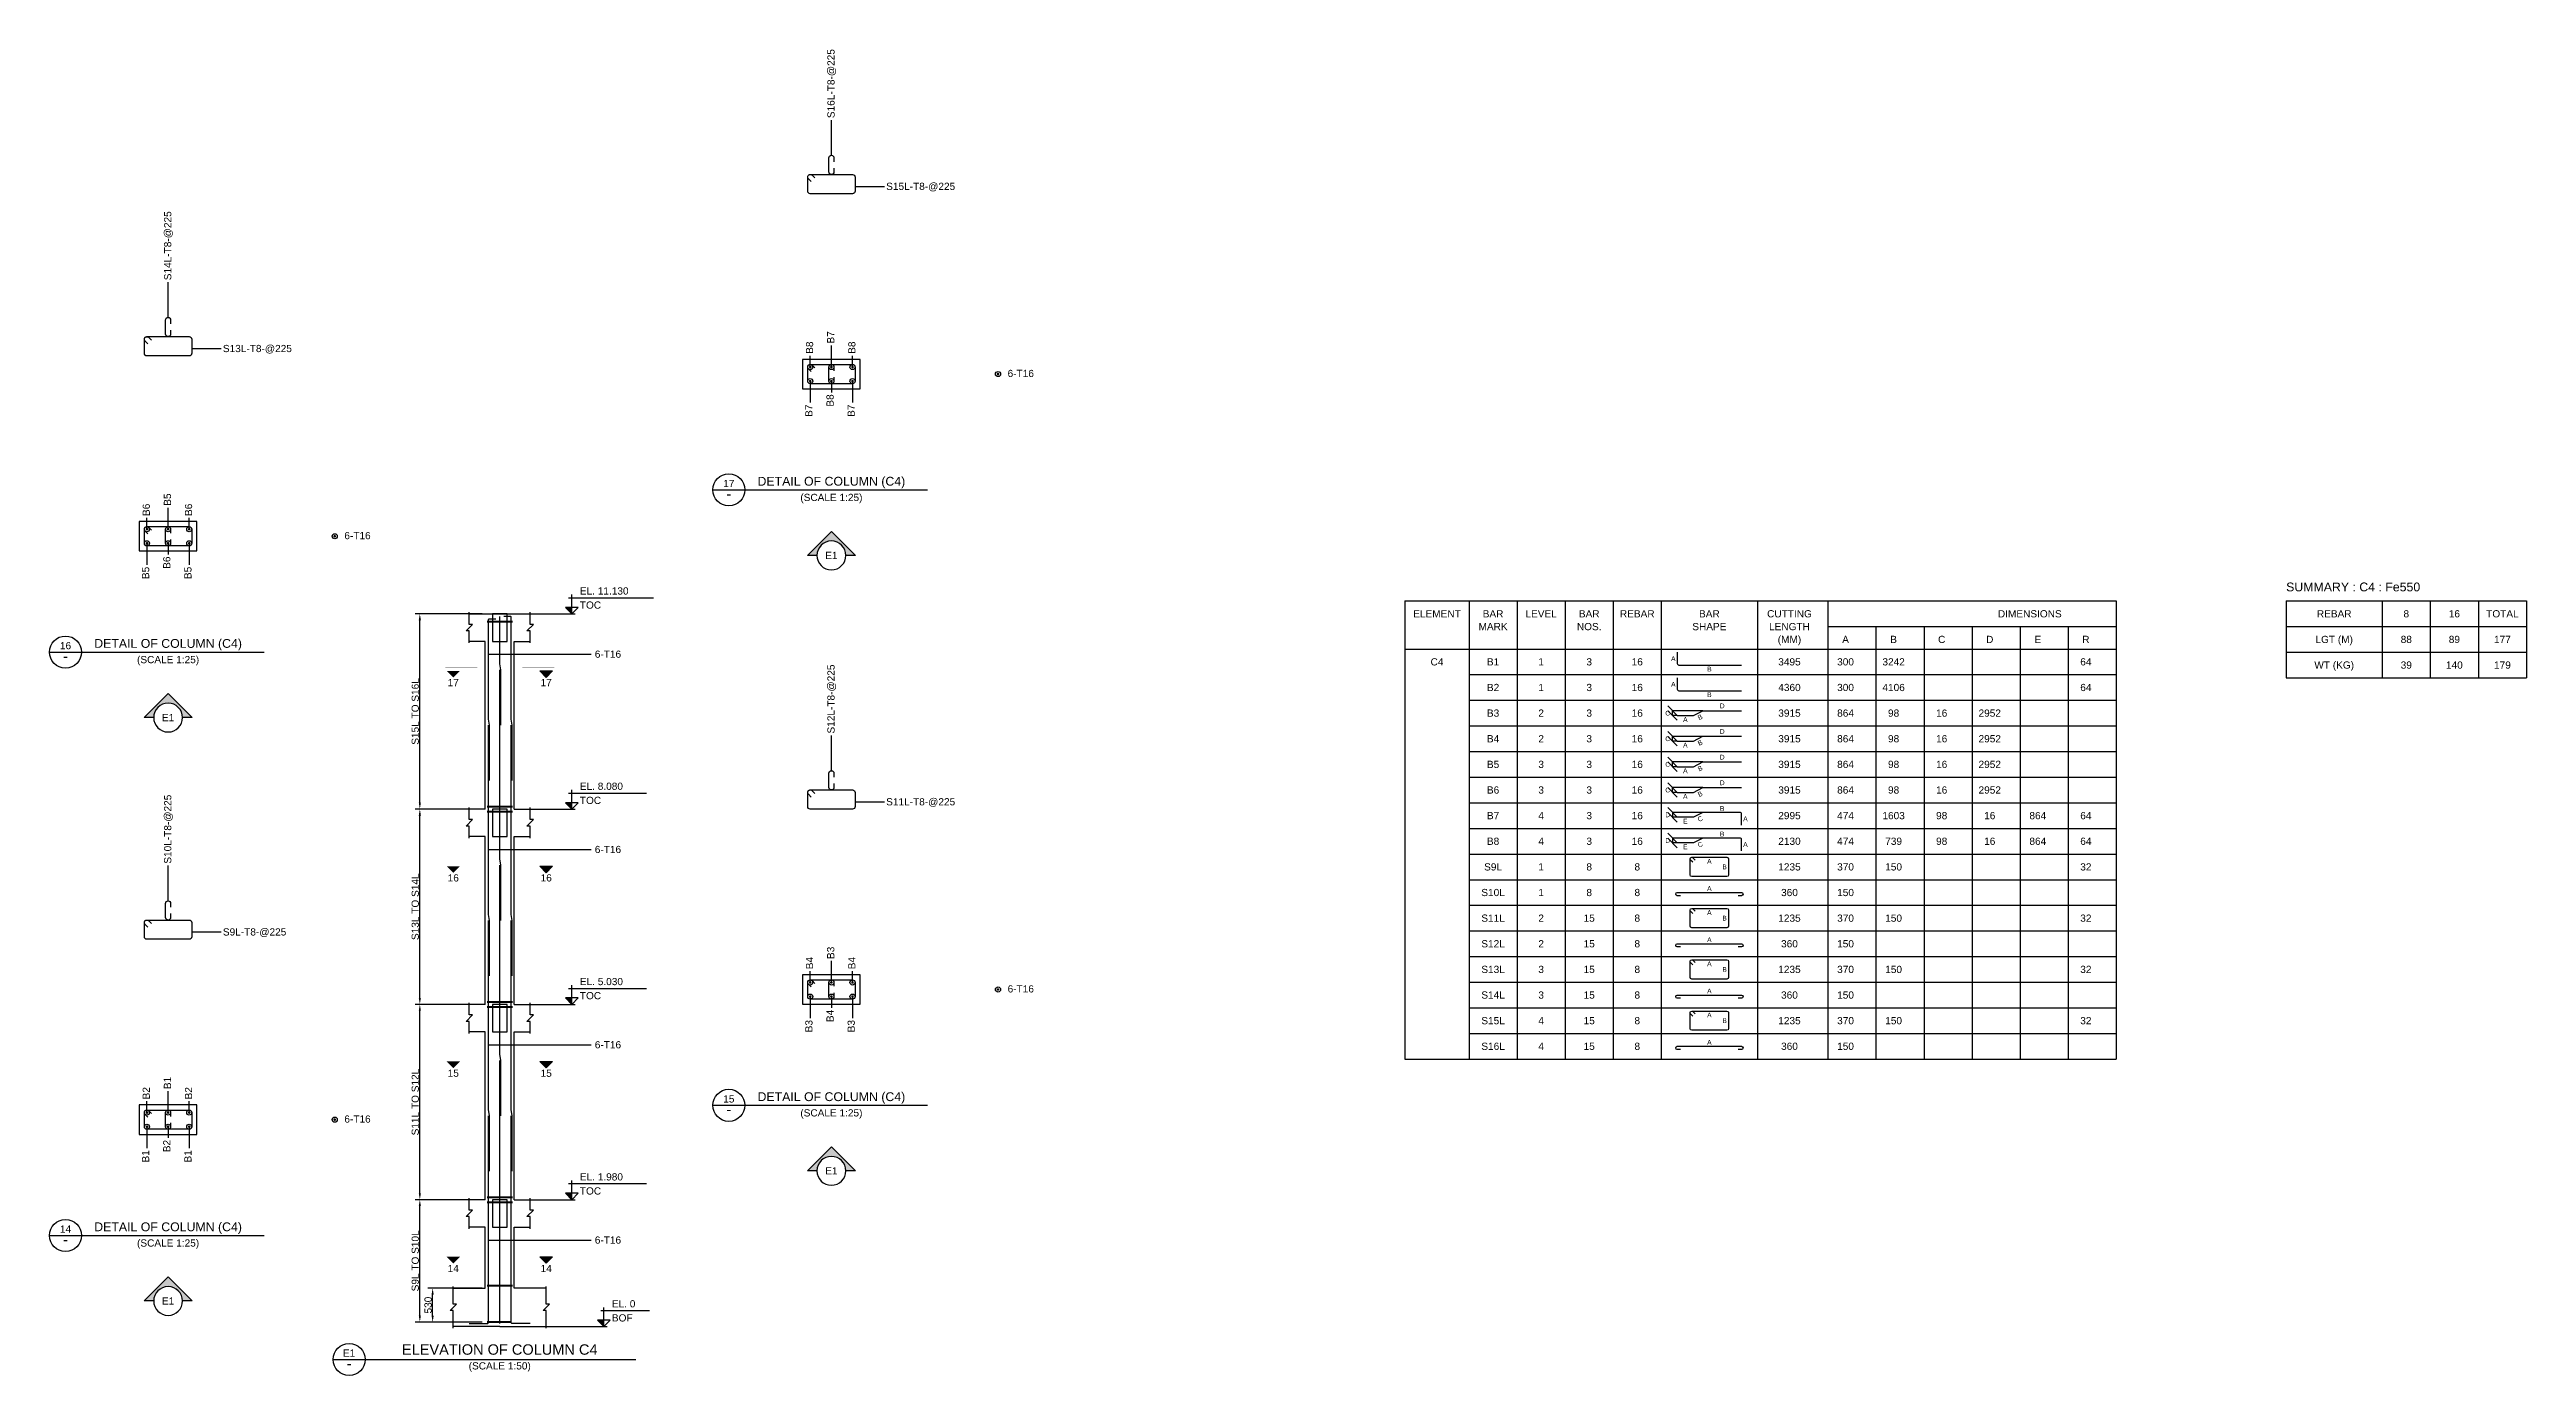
# Model space of a CAD drawing. Header units: inches. Extents: x -816171 to 9366335, y -450961 to 689132.
# Drawn here: x 123873 to 201173, y 86036 to 127424 of the extents above; entities that cross this region are included whole.
import ezdxf
from ezdxf.enums import TextEntityAlignment as Align

# ---------------------------------------------------------------- set-up
doc = ezdxf.new("R2010")
doc.units = ezdxf.units.IN
doc.header["$MEASUREMENT"] = 0
for name, color, linetype in [('colSectionMarkLayer', 5, 'Continuous'), ('Concrete Line', 2, 'Continuous'), ('Dim', 31, 'Continuous'), ('Hatch', 25, 'Continuous'), ('Labels', 4, 'Continuous'), ('Link', 225, 'Continuous'), ('Reinforcement', 130, 'Continuous'), ('Schedule Border', 60, 'Continuous'), ('Schedule Header', 4, 'Continuous'), ('Text', 31, 'Continuous'), ('Text_Scale', 31, 'Continuous')]:
    doc.layers.add(name, color=color, linetype=linetype)
doc.styles.add('SC-BBS1', font='SansSerif')
doc.styles.add('SC-COL2', font='SansSerif')
doc.styles.get("Standard").update_dxf_attribs({"font": 'txt.shx'})
doc.dimstyles.new('ColumnSch', dxfattribs={"dimtxt": 225, "dimasz": 200, "dimexe": 150, "dimexo": 150, "dimgap": 25, "dimtad": 1, "dimtoh": 1, "dimdec": 4, "dimzin": 0, "dimdsep": 46, "dimtxsty": 'SC-COL2', "dimcen": 0.09, "dimclrd": 8, "dimclre": 8, "dimclrt": 31, "dimadec": 0, "dimazin": 0, "dimtfac": 1, "dimtdec": 0, "dimtix": 1, "dimtofl": 0, "dimtmove": 0, "dimatfit": 3, "dimfxl": 1, "dimtolj": 1, "dimtzin": 0, "dimarcsym": 0})
doc.dimstyles.new('SCBBSDim', dxfattribs={"dimtxt": 225, "dimasz": 0.18, "dimexe": 0, "dimexo": 0, "dimgap": 0, "dimtad": 1, "dimtoh": 1, "dimdec": 0, "dimzin": 0, "dimdsep": 46, "dimtxsty": 'Standard', "dimtsz": 150, "dimcen": 0.09, "dimclrd": 8, "dimclre": 8, "dimclrt": 3, "dimadec": 0, "dimazin": 0, "dimtfac": 1, "dimtdec": 0, "dimtix": 1, "dimtofl": 0, "dimtmove": 0, "dimatfit": 3, "dimfxl": 1, "dimtolj": 1, "dimtzin": 0, "dimarcsym": 0})
doc.dimstyles.get("Standard").update_dxf_attribs({"dimtxt": 0.18, "dimasz": 0.18, "dimexe": 0.18, "dimexo": 0.0625, "dimgap": 0.09, "dimtad": 0, "dimtih": 1, "dimtoh": 1, "dimdec": 4, "dimzin": 0, "dimdsep": 46, "dimtxsty": 'Standard', "dimcen": 0.09, "dimadec": 0, "dimazin": 0, "dimtfac": 1, "dimtdec": 4, "dimtofl": 0, "dimtmove": 0, "dimatfit": 3, "dimfxl": 1, "dimtolj": 1, "dimtzin": 0, "dimarcsym": 0})

msp = doc.modelspace()

# ---------------------------------------------------------------- texts
at = {"layer": 'colSectionMarkLayer', "style": 'SC-BBS1'}
for s, p in [('17', (136473.34546, 107776.4638)), ('17', (139373.34546, 107776.4638)), ('16', (136473.34546, 101680.4638)), ('16', (139373.34546, 101680.4638)), ('15', (136473.34546, 95584.4638)), ('15', (139373.34546, 95584.4638)), ('14', (136473.34546, 89488.4638)), ('14', (139373.34546, 89488.4638))]:
    msp.add_text(s, height=225, dxfattribs=at).set_placement(p, align=Align.TOP_CENTER)
at = {"layer": 'Dim', "style": 'SC-COL2'}
for s, p in [('B8', (147591.34546, 117925.4638)), ('B7', (148251.34546, 118245.4638)), ('B8', (148911.34546, 117925.4638)), ('B6', (126891.34546, 112863.4638)), ('B5', (127551.34546, 113183.4638)), ('B6', (128211.34546, 112863.4638)), ('B4', (147591.34546, 98715.4638)), ('B3', (148251.34546, 99035.4638)), ('B4', (148911.34546, 98715.4638)), ('B1', (127551.34546, 94973.4638)), ('B2', (126891.34546, 94653.4638)), ('B2', (128211.34546, 94653.4638))]:
    msp.add_text(s, height=225, rotation=90, dxfattribs=at).set_placement(p, align=Align.MIDDLE_LEFT)
for s, p in [('B7', (147571.34546, 116341.4638)), ('B8', (148231.34546, 116661.4638)), ('B7', (148891.34546, 116341.4638)), ('B6', (127531.34546, 111599.4638)), ('B5', (126871.34546, 111279.4638)), ('B5', (128191.34546, 111279.4638)), ('B4', (148231.34546, 97451.4638)), ('B3', (147571.34546, 97131.4638)), ('B3', (148891.34546, 97131.4638)), ('B1', (126871.34546, 93069.4638)), ('B2', (127531.34546, 93389.4638)), ('B1', (128191.34546, 93069.4638))]:
    msp.add_text(s, height=225, rotation=90, dxfattribs=at).set_placement(p, align=Align.MIDDLE_RIGHT)
at = {"layer": 'Dim', "style": 'SC-BBS1'}
for s, p in [('A', (174548.34546, 108411.4638)), ('A', (174548.34546, 107611.4638)), ('B', (175673.34546, 108086.4638)), ('C', (174373.34546, 106711.4638)), ('B', (175673.34546, 107286.4638)), ('D', (176073.34546, 106936.4638)), ('C', (174373.34546, 105911.4638)), ('A', (174923.34546, 106511.4638)), ('D', (176073.34546, 106136.4638)), ('C', (174373.34546, 105111.4638)), ('A', (174923.34546, 105711.4638)), ('D', (176073.34546, 105336.4638)), ('C', (174373.34546, 104311.4638)), ('A', (174923.34546, 104911.4638)), ('D', (176073.34546, 104536.4638)), ('D', (174373.34546, 103536.4638)), ('A', (174923.34546, 104111.4638)), ('B', (176073.34546, 103736.4638)), ('D', (174373.34546, 102736.4638)), ('E', (174923.34546, 103336.4638)), ('B', (176073.34546, 102936.4638)), ('A', (176798.34546, 103411.4638)), ('E', (174923.34546, 102536.4638)), ('A', (175673.34546, 102086.4638)), ('A', (176798.34546, 102611.4638)), ('A', (175673.34546, 101236.4638)), ('B', (176148.34546, 101911.4638)), ('A', (175673.34546, 100486.4638)), ('B', (176148.34546, 100311.4638)), ('A', (175673.34546, 99636.4638)), ('A', (175673.34546, 98886.4638)), ('B', (176148.34546, 98711.4638)), ('A', (175673.34546, 98036.4638)), ('A', (175673.34546, 97286.4638)), ('B', (176148.34546, 97111.4638)), ('A', (175673.34546, 96436.4638))]:
    msp.add_text(s, height=150, dxfattribs=at).set_placement(p, align=Align.MIDDLE_CENTER)
for s, p in [('B', (175385.84546, 106586.4638)), ('B', (175385.84546, 105786.4638)), ('B', (175385.84546, 104986.4638)), ('B', (175385.84546, 104186.4638)), ('C', (175385.84546, 103411.4638)), ('C', (175385.84546, 102611.4638))]:
    msp.add_text(s, height=150, rotation=26.5650511771, dxfattribs=at).set_placement(p, align=Align.MIDDLE_CENTER)
at = {"layer": 'Labels', "style": 'SC-BBS1'}
for s, height, p in [('17', 225, (145073.34546, 113698.4638)), ('DETAIL OF COLUMN (C4)', 275, (148273.34546, 113728.4638)), ('DETAIL OF COLUMN (C4)', 275, (127573.34546, 108666.4638)), ('16', 225, (124373.34546, 108636.4638)), ('15', 225, (145073.34546, 94488.4638)), ('DETAIL OF COLUMN (C4)', 275, (148273.34546, 94518.4638)), ('14', 225, (124373.34546, 90426.4638)), ('DETAIL OF COLUMN (C4)', 275, (127573.34546, 90456.4638)), ('E1', 225, (133223.34546, 86556.4638)), ('ELEVATION OF COLUMN C4', 325, (137923.34546, 86586.4638))]:
    msp.add_text(s, height=height, dxfattribs=at).set_placement(p, align=Align.BOTTOM_CENTER)
for s, height, p in [('-', 325, (145073.34546, 113553.4638)), ('E1', 225, (148273.34546, 111633.4638)), ('-', 325, (124373.34546, 108491.4638)), ('E1', 225, (127573.34546, 106571.4638)), ('-', 325, (145073.34546, 94343.4638)), ('E1', 225, (148273.34546, 92423.4638)), ('-', 325, (124373.34546, 90281.4638)), ('E1', 225, (127573.34546, 88361.4638)), ('-', 325, (133223.34546, 86411.4638))]:
    msp.add_text(s, height=height, dxfattribs=at).set_placement(p, align=Align.MIDDLE_CENTER)
at = {"layer": 'Schedule Header', "style": 'SC-BBS1'}
msp.add_text('SUMMARY : C4 : Fe550', height=275, dxfattribs=at).set_placement((193673.34546, 110511.4638))
for s, p in [('ELEMENT', (167173.34546, 109811.4638)), ('BAR', (168923.34546, 109811.4638)), ('LEVEL', (170423.34546, 109811.4638)), ('BAR', (171923.34546, 109811.4638)), ('REBAR', (173423.34546, 109811.4638)), ('BAR', (175673.34546, 109811.4638)), ('CUTTING', (178173.34546, 109811.4638)), ('DIMENSIONS', (185673.34546, 109811.4638)), ('REBAR', (195173.34546, 109811.4638)), ('8', (197423.34546, 109811.4638)), ('16', (198923.34546, 109811.4638)), ('TOTAL', (200423.34546, 109811.4638)), ('MARK', (168923.34546, 109411.4638)), ('NOS.', (171923.34546, 109411.4638)), ('SHAPE', (175673.34546, 109411.4638)), ('LENGTH', (178173.34546, 109411.4638)), ('(MM)', (178173.34546, 109011.4638)), ('A', (179923.34546, 109011.4638)), ('B', (181423.34546, 109011.4638)), ('C', (182923.34546, 109011.4638)), ('D', (184423.34546, 109011.4638)), ('E', (185923.34546, 109011.4638)), ('R', (187423.34546, 109011.4638)), ('LGT (M)', (195173.34546, 109011.4638)), ('WT (KG)', (195173.34546, 108211.4638))]:
    msp.add_text(s, height=225, dxfattribs=at).set_placement(p, align=Align.MIDDLE_CENTER)
at = {"layer": 'Text', "style": 'SC-BBS1'}
for s, p in [('S16L-T8-@225', (148373.34546, 125283.4638)), ('S14L-T8-@225', (127673.34546, 120221.4638)), ('S12L-T8-@225', (148373.34546, 106073.4638)), ('S10L-T8-@225', (127673.34546, 102011.4638))]:
    msp.add_text(s, height=225, rotation=90, dxfattribs=at).set_placement(p)
for s, p in [('S15L-T8-@225', (149983.34546, 123153.4638)), ('S13L-T8-@225', (129283.34546, 118091.4638)), ('6-T16', (153773.34546, 117313.4638)), ('6-T16', (133073.34546, 112251.4638)), ('S11L-T8-@225', (149983.34546, 103943.4638)), ('S9L-T8-@225', (129283.34546, 99881.4638)), ('6-T16', (153773.34546, 98103.4638)), ('6-T16', (133073.34546, 94041.4638))]:
    msp.add_text(s, height=225, dxfattribs=at).set_placement(p, align=Align.MIDDLE_LEFT)
for p in [(148273.34546, 113263.4638), (127573.34546, 108201.4638), (148273.34546, 94053.4638), (127573.34546, 89991.4638)]:
    msp.add_text('(SCALE 1:25)', height=225, dxfattribs=at).set_placement(p, align=Align.BOTTOM_CENTER)
for s, p in [('EL. 11.130', (140423.34546, 110411.4638)), ('TOC', (140423.34546, 109971.4638)), ('EL. 8.080', (140423.34546, 104315.4638)), ('TOC', (140423.34546, 103875.4638)), ('EL. 5.030', (140423.34546, 98219.4638)), ('TOC', (140423.34546, 97779.4638)), ('EL. 1.980', (140423.34546, 92123.4638)), ('TOC', (140423.34546, 91683.4638)), ('EL. 0', (141423.34546, 88161.4638)), ('BOF', (141423.34546, 87721.4638))]:
    msp.add_text(s, height=225, dxfattribs=at).set_placement(p)
for s, p in [('88', (197423.34546, 109011.4638)), ('89', (198923.34546, 109011.4638)), ('177', (200423.34546, 109011.4638)), ('C4', (167173.34546, 108311.4638)), ('B1', (168923.34546, 108311.4638)), ('1', (170423.34546, 108311.4638)), ('3', (171923.34546, 108311.4638)), ('16', (173423.34546, 108311.4638)), ('3495', (178173.34546, 108311.4638)), ('300', (179923.34546, 108311.4638)), ('3242', (181423.34546, 108311.4638)), ('64', (187423.34546, 108311.4638)), ('39', (197423.34546, 108211.4638)), ('140', (198923.34546, 108211.4638)), ('179', (200423.34546, 108211.4638)), ('B2', (168923.34546, 107511.4638)), ('1', (170423.34546, 107511.4638)), ('3', (171923.34546, 107511.4638)), ('16', (173423.34546, 107511.4638)), ('4360', (178173.34546, 107511.4638)), ('300', (179923.34546, 107511.4638)), ('4106', (181423.34546, 107511.4638)), ('64', (187423.34546, 107511.4638)), ('B3', (168923.34546, 106711.4638)), ('2', (170423.34546, 106711.4638)), ('3', (171923.34546, 106711.4638)), ('16', (173423.34546, 106711.4638)), ('3915', (178173.34546, 106711.4638)), ('864', (179923.34546, 106711.4638)), ('98', (181423.34546, 106711.4638)), ('16', (182923.34546, 106711.4638)), ('2952', (184423.34546, 106711.4638)), ('B4', (168923.34546, 105911.4638)), ('2', (170423.34546, 105911.4638)), ('3', (171923.34546, 105911.4638)), ('16', (173423.34546, 105911.4638)), ('3915', (178173.34546, 105911.4638)), ('864', (179923.34546, 105911.4638)), ('98', (181423.34546, 105911.4638)), ('16', (182923.34546, 105911.4638)), ('2952', (184423.34546, 105911.4638)), ('B5', (168923.34546, 105111.4638)), ('3', (170423.34546, 105111.4638)), ('3', (171923.34546, 105111.4638)), ('16', (173423.34546, 105111.4638)), ('3915', (178173.34546, 105111.4638)), ('864', (179923.34546, 105111.4638)), ('98', (181423.34546, 105111.4638)), ('16', (182923.34546, 105111.4638)), ('2952', (184423.34546, 105111.4638)), ('B6', (168923.34546, 104311.4638)), ('3', (170423.34546, 104311.4638)), ('3', (171923.34546, 104311.4638)), ('16', (173423.34546, 104311.4638)), ('3915', (178173.34546, 104311.4638)), ('864', (179923.34546, 104311.4638)), ('98', (181423.34546, 104311.4638)), ('16', (182923.34546, 104311.4638)), ('2952', (184423.34546, 104311.4638)), ('B7', (168923.34546, 103511.4638)), ('4', (170423.34546, 103511.4638)), ('3', (171923.34546, 103511.4638)), ('16', (173423.34546, 103511.4638)), ('2995', (178173.34546, 103511.4638)), ('474', (179923.34546, 103511.4638)), ('1603', (181423.34546, 103511.4638)), ('98', (182923.34546, 103511.4638)), ('16', (184423.34546, 103511.4638)), ('864', (185923.34546, 103511.4638)), ('64', (187423.34546, 103511.4638)), ('B8', (168923.34546, 102711.4638)), ('4', (170423.34546, 102711.4638)), ('3', (171923.34546, 102711.4638)), ('16', (173423.34546, 102711.4638)), ('2130', (178173.34546, 102711.4638)), ('474', (179923.34546, 102711.4638)), ('739', (181423.34546, 102711.4638)), ('98', (182923.34546, 102711.4638)), ('16', (184423.34546, 102711.4638)), ('864', (185923.34546, 102711.4638)), ('64', (187423.34546, 102711.4638)), ('S9L', (168923.34546, 101911.4638)), ('1', (170423.34546, 101911.4638)), ('8', (171923.34546, 101911.4638)), ('8', (173423.34546, 101911.4638)), ('1235', (178173.34546, 101911.4638)), ('370', (179923.34546, 101911.4638)), ('150', (181423.34546, 101911.4638)), ('32', (187423.34546, 101911.4638)), ('S10L', (168923.34546, 101111.4638)), ('1', (170423.34546, 101111.4638)), ('8', (171923.34546, 101111.4638)), ('8', (173423.34546, 101111.4638)), ('360', (178173.34546, 101111.4638)), ('150', (179923.34546, 101111.4638)), ('S11L', (168923.34546, 100311.4638)), ('2', (170423.34546, 100311.4638)), ('15', (171923.34546, 100311.4638)), ('8', (173423.34546, 100311.4638)), ('1235', (178173.34546, 100311.4638)), ('370', (179923.34546, 100311.4638)), ('150', (181423.34546, 100311.4638)), ('32', (187423.34546, 100311.4638)), ('S12L', (168923.34546, 99511.4638)), ('2', (170423.34546, 99511.4638)), ('15', (171923.34546, 99511.4638)), ('8', (173423.34546, 99511.4638)), ('360', (178173.34546, 99511.4638)), ('150', (179923.34546, 99511.4638)), ('S13L', (168923.34546, 98711.4638)), ('3', (170423.34546, 98711.4638)), ('15', (171923.34546, 98711.4638)), ('8', (173423.34546, 98711.4638)), ('1235', (178173.34546, 98711.4638)), ('370', (179923.34546, 98711.4638)), ('150', (181423.34546, 98711.4638)), ('32', (187423.34546, 98711.4638)), ('S14L', (168923.34546, 97911.4638)), ('3', (170423.34546, 97911.4638)), ('15', (171923.34546, 97911.4638)), ('8', (173423.34546, 97911.4638)), ('360', (178173.34546, 97911.4638)), ('150', (179923.34546, 97911.4638)), ('S15L', (168923.34546, 97111.4638)), ('4', (170423.34546, 97111.4638)), ('15', (171923.34546, 97111.4638)), ('8', (173423.34546, 97111.4638)), ('1235', (178173.34546, 97111.4638)), ('370', (179923.34546, 97111.4638)), ('150', (181423.34546, 97111.4638)), ('32', (187423.34546, 97111.4638)), ('S16L', (168923.34546, 96311.4638)), ('4', (170423.34546, 96311.4638)), ('15', (171923.34546, 96311.4638)), ('8', (173423.34546, 96311.4638)), ('360', (178173.34546, 96311.4638)), ('150', (179923.34546, 96311.4638))]:
    msp.add_text(s, height=225, dxfattribs=at).set_placement(p, align=Align.MIDDLE_CENTER)
at = {"layer": 'Text', "char_height": 225, "attachment_point": 1, "style": 'SC-BBS1'}
for insert in [(140889.84546, 108663.9638), (140889.84546, 102567.9638), (140889.84546, 96471.9638), (140889.84546, 90375.9638)]:
    msp.add_mtext('6-T16', dxfattribs=dict(at, insert=insert))
at = {"layer": 'Text_Scale', "style": 'SC-BBS1'}
msp.add_text('(SCALE 1:50)', height=225, dxfattribs=at).set_placement((137923.34546, 86156.4638), align=Align.BOTTOM_CENTER)

# ---------------------------------------------------------------- blocks, each defined once
blk = doc.blocks.new('*D486')
at = {"layer": 'DEFPOINTS', "color": 0, "transparency": 16777216}
for p in [(135429, 91523), (137529, 91523), (137529, 87705)]:
    blk.add_point(p, dxfattribs=at)
at = {"layer": 'Dim', "color": 8, "lineweight": -2, "transparency": 16777216}
for p, q in [((137379, 91523), (135279, 91523)), ((135429, 87905), (135429, 91323)), ((137379, 87705), (135279, 87705))]:
    blk.add_line(p, q, dxfattribs=at)
at = {"layer": 'Dim', "color": 8, "transparency": 16777216}
for points in [[(135396, 91323), (135463, 91323), (135429, 91523)], [(135396, 87905), (135463, 87905), (135429, 87705)]]:
    blk.add_solid(points, dxfattribs=at)
at = {"layer": 'Dim', "color": 31, "lineweight": 50, "transparency": 16777216, "insert": (135287, 89614), "char_height": 225, "attachment_point": 5, "rotation": 90, "style": 'SC-COL2'}
blk.add_mtext('\\A1;S9L TO S10L', dxfattribs=at)
blk = doc.blocks.new('*D487')
at = {"layer": 'DEFPOINTS', "color": 0, "transparency": 16777216}
for p in [(135829, 88761), (137529, 88761), (137529, 87705)]:
    blk.add_point(p, dxfattribs=at)
at = {"layer": 'Dim', "color": 8, "lineweight": -2, "transparency": 16777216}
for p, q in [((137379, 88761), (135679, 88761)), ((135829, 87905), (135829, 88561)), ((137379, 87705), (135679, 87705))]:
    blk.add_line(p, q, dxfattribs=at)
at = {"layer": 'Dim', "color": 8, "transparency": 16777216}
for points in [[(135796, 88561), (135863, 88561), (135829, 88761)], [(135796, 87905), (135863, 87905), (135829, 87705)]]:
    blk.add_solid(points, dxfattribs=at)
at = {"layer": 'Dim', "color": 31, "lineweight": 50, "transparency": 16777216, "insert": (135688, 88233), "char_height": 225, "attachment_point": 5, "rotation": 90, "style": 'SC-COL2'}
blk.add_mtext('\\A1;530', dxfattribs=at)
blk = doc.blocks.new('*D488')
at = {"layer": 'DEFPOINTS', "color": 0, "transparency": 16777216}
for p in [(135429, 97619), (137529, 97619), (137529, 91523)]:
    blk.add_point(p, dxfattribs=at)
at = {"layer": 'Dim', "color": 8, "lineweight": -2, "transparency": 16777216}
for p, q in [((137379, 97619), (135279, 97619)), ((135429, 91723), (135429, 97419)), ((137379, 91523), (135279, 91523))]:
    blk.add_line(p, q, dxfattribs=at)
at = {"layer": 'Dim', "color": 8, "transparency": 16777216}
for points in [[(135396, 97419), (135463, 97419), (135429, 97619)], [(135396, 91723), (135463, 91723), (135429, 91523)]]:
    blk.add_solid(points, dxfattribs=at)
at = {"layer": 'Dim', "color": 31, "lineweight": 50, "transparency": 16777216, "insert": (135287, 94571), "char_height": 225, "attachment_point": 5, "rotation": 90, "style": 'SC-COL2'}
blk.add_mtext('\\A1;S11L TO S12L', dxfattribs=at)
blk = doc.blocks.new('*D489')
at = {"layer": 'DEFPOINTS', "color": 0, "transparency": 16777216}
for p in [(135429, 103715), (137529, 103715), (137529, 97619)]:
    blk.add_point(p, dxfattribs=at)
at = {"layer": 'Dim', "color": 8, "lineweight": -2, "transparency": 16777216}
for p, q in [((137379, 103715), (135279, 103715)), ((135429, 97819), (135429, 103515)), ((137379, 97619), (135279, 97619))]:
    blk.add_line(p, q, dxfattribs=at)
at = {"layer": 'Dim', "color": 8, "transparency": 16777216}
for points in [[(135396, 103515), (135463, 103515), (135429, 103715)], [(135396, 97819), (135463, 97819), (135429, 97619)]]:
    blk.add_solid(points, dxfattribs=at)
at = {"layer": 'Dim', "color": 31, "lineweight": 50, "transparency": 16777216, "insert": (135287, 100667), "char_height": 225, "attachment_point": 5, "rotation": 90, "style": 'SC-COL2'}
blk.add_mtext('\\A1;S13L TO S14L', dxfattribs=at)
blk = doc.blocks.new('*D490')
at = {"layer": 'DEFPOINTS', "color": 0, "transparency": 16777216}
for p in [(135429, 109811), (137529, 109811), (137529, 103715)]:
    blk.add_point(p, dxfattribs=at)
at = {"layer": 'Dim', "color": 8, "lineweight": -2, "transparency": 16777216}
for p, q in [((137379, 109811), (135279, 109811)), ((135429, 103915), (135429, 109611)), ((137379, 103715), (135279, 103715))]:
    blk.add_line(p, q, dxfattribs=at)
at = {"layer": 'Dim', "color": 8, "transparency": 16777216}
for points in [[(135396, 109611), (135463, 109611), (135429, 109811)], [(135396, 103915), (135463, 103915), (135429, 103715)]]:
    blk.add_solid(points, dxfattribs=at)
at = {"layer": 'Dim', "color": 31, "lineweight": 50, "transparency": 16777216, "insert": (135287, 106763), "char_height": 225, "attachment_point": 5, "rotation": 90, "style": 'SC-COL2'}
blk.add_mtext('\\A1;S15L TO S16L', dxfattribs=at)
blk = doc.blocks.new('*D491')
at = {"layer": 'DEFPOINTS', "color": 0, "transparency": 16777216}
for p in [(174523, 106786), (175473, 106786), (174673, 106636)]:
    blk.add_point(p, dxfattribs=at)
at = {"layer": 'Dim', "color": 8, "lineweight": -2, "transparency": 16777216}
for p, q in [((174673, 106636), (174373, 106936)), ((174673, 106486), (174373, 106786)), ((175473, 106786), (174523, 106786)), ((174523, 106636), (174523, 106786)), ((174673, 106636), (174523, 106636))]:
    blk.add_line(p, q, dxfattribs=at)
blk = doc.blocks.new('*D492')
at = {"layer": 'DEFPOINTS', "color": 0, "transparency": 16777216}
for p in [(174523, 105986), (175473, 105986), (174673, 105836)]:
    blk.add_point(p, dxfattribs=at)
at = {"layer": 'Dim', "color": 8, "lineweight": -2, "transparency": 16777216}
for p, q in [((174673, 105836), (174373, 106136)), ((174673, 105686), (174373, 105986)), ((175473, 105986), (174523, 105986)), ((174523, 105836), (174523, 105986)), ((174673, 105836), (174523, 105836))]:
    blk.add_line(p, q, dxfattribs=at)
blk = doc.blocks.new('*D493')
at = {"layer": 'DEFPOINTS', "color": 0, "transparency": 16777216}
for p in [(174523, 105186), (175473, 105186), (174673, 105036)]:
    blk.add_point(p, dxfattribs=at)
at = {"layer": 'Dim', "color": 8, "lineweight": -2, "transparency": 16777216}
for p, q in [((174673, 105036), (174373, 105336)), ((174673, 104886), (174373, 105186)), ((175473, 105186), (174523, 105186)), ((174523, 105036), (174523, 105186)), ((174673, 105036), (174523, 105036))]:
    blk.add_line(p, q, dxfattribs=at)
blk = doc.blocks.new('*D494')
at = {"layer": 'DEFPOINTS', "color": 0, "transparency": 16777216}
for p in [(174523, 104386), (175473, 104386), (174673, 104236)]:
    blk.add_point(p, dxfattribs=at)
at = {"layer": 'Dim', "color": 8, "lineweight": -2, "transparency": 16777216}
for p, q in [((174673, 104236), (174373, 104536)), ((174673, 104086), (174373, 104386)), ((175473, 104386), (174523, 104386)), ((174523, 104236), (174523, 104386)), ((174673, 104236), (174523, 104236))]:
    blk.add_line(p, q, dxfattribs=at)
blk = doc.blocks.new('*D495')
at = {"layer": 'DEFPOINTS', "color": 0, "transparency": 16777216}
for p in [(175473, 103611), (174523, 103461), (175173, 103461)]:
    blk.add_point(p, dxfattribs=at)
at = {"layer": 'Dim', "color": 8, "lineweight": -2, "transparency": 16777216}
for p, q in [((174673, 103461), (174373, 103761)), ((174673, 103311), (174373, 103611)), ((175473, 103611), (174523, 103611)), ((174523, 103611), (174523, 103461)), ((175173, 103461), (174523, 103461))]:
    blk.add_line(p, q, dxfattribs=at)
blk = doc.blocks.new('*D496')
at = {"layer": 'DEFPOINTS', "color": 0, "transparency": 16777216}
for p in [(175473, 102811), (174523, 102661), (175173, 102661)]:
    blk.add_point(p, dxfattribs=at)
at = {"layer": 'Dim', "color": 8, "lineweight": -2, "transparency": 16777216}
for p, q in [((174673, 102661), (174373, 102961)), ((174673, 102511), (174373, 102811)), ((175473, 102811), (174523, 102811)), ((174523, 102811), (174523, 102661)), ((175173, 102661), (174523, 102661))]:
    blk.add_line(p, q, dxfattribs=at)

# ---------------------------------------------------------------- dimensions: what is measured, and where the dimension line sits
at = {"layer": 'Dim', "lineweight": 50}
for p1, p2, distance, text, picture, middle in [((137529.34546, 103715.4638), (137529.34546, 109811.4638), 2100, 'S15L TO S16L', '*D490', (135286.59855, 106763.4638)), ((137529.34546, 97619.4638), (137529.34546, 103715.4638), 2100, 'S13L TO S14L', '*D489', (135286.59855, 100667.4638)), ((137529.34546, 91523.4638), (137529.34546, 97619.4638), 2100, 'S11L TO S12L', '*D488', (135286.75287, 94571.4638)), ((137529.34546, 87705.4638), (137529.34546, 91523.4638), 2100, 'S9L TO S10L', '*D486', (135286.75287, 89614.4638)), ((137529.34546, 87705.4638), (137529.34546, 88761.4638), 1700, '530', '*D487', (135688.29608, 88233.4638))]:
    dim = msp.add_aligned_dim(p1=p1, p2=p2, distance=distance, text=text, dimstyle='ColumnSch', dxfattribs=at)
    dim.commit()
    dim.dimension.update_dxf_attribs({"geometry": picture, "text_midpoint": middle})
at = {"layer": 'Dim'}
for base, p1, p2, picture, middle in [((174523.34546, 106786.4638), (174673.34546, 106636.4638), (175473.34546, 106786.4638), '*D491', (174523.34546, 106711.4638)), ((174523.34546, 105986.4638), (174673.34546, 105836.4638), (175473.34546, 105986.4638), '*D492', (174523.34546, 105911.4638)), ((174523.34546, 105186.4638), (174673.34546, 105036.4638), (175473.34546, 105186.4638), '*D493', (174523.34546, 105111.4638)), ((174523.34546, 104386.4638), (174673.34546, 104236.4638), (175473.34546, 104386.4638), '*D494', (174523.34546, 104311.4638)), ((174523.34546, 103461.4638), (175473.34546, 103611.4638), (175173.34546, 103461.4638), '*D495', (174523.34546, 103536.4638)), ((174523.34546, 102661.4638), (175473.34546, 102811.4638), (175173.34546, 102661.4638), '*D496', (174523.34546, 102736.4638))]:
    dim = msp.add_linear_dim(base=base, p1=p1, p2=p2, angle=90, text=' ', dimstyle='SCBBSDim', dxfattribs=at)
    dim.commit()
    dim.dimension.update_dxf_attribs({"geometry": picture, "text_midpoint": middle})

# ---------------------------------------------------------------- hatches: boundary and pattern name
at = {"layer": 'Hatch'}
h = msp.add_hatch(color=256, dxfattribs=at)
edge = h.paths.add_edge_path(flags=16)
edge.add_line((147823.34546, 111633.4638), (147523.34546, 111633.4638))
edge.add_line((147523.34546, 111633.4638), (148273.34546, 112383.4638))
edge.add_line((148273.34546, 112383.4638), (149023.34546, 111633.4638))
edge.add_line((149023.34546, 111633.4638), (148723.34546, 111633.4638))
edge.add_arc((148273.34546, 111633.4638), 450, 0, 180)
for points in [[(140173.34546, 109811.4638), (140173.34546, 110011.4638), (139973.34546, 110011.4638)], [(136273.34546, 108026.4638), (136473.34546, 107826.4638), (136673.34546, 108026.4638), (136273.34546, 108026.4638)], [(139573.34546, 108026.4638), (139373.34546, 107826.4638), (139173.34546, 108026.4638), (139573.34546, 108026.4638)], [(140173.34546, 103715.4638), (140173.34546, 103915.4638), (139973.34546, 103915.4638)], [(136273.34546, 101930.4638), (136473.34546, 101730.4638), (136673.34546, 101930.4638), (136273.34546, 101930.4638)], [(139573.34546, 101930.4638), (139373.34546, 101730.4638), (139173.34546, 101930.4638), (139573.34546, 101930.4638)], [(140173.34546, 97619.4638), (140173.34546, 97819.4638), (139973.34546, 97819.4638)], [(136273.34546, 95834.4638), (136473.34546, 95634.4638), (136673.34546, 95834.4638), (136273.34546, 95834.4638)], [(139573.34546, 95834.4638), (139373.34546, 95634.4638), (139173.34546, 95834.4638), (139573.34546, 95834.4638)], [(140173.34546, 91523.4638), (140173.34546, 91723.4638), (139973.34546, 91723.4638)], [(136273.34546, 89738.4638), (136473.34546, 89538.4638), (136673.34546, 89738.4638), (136273.34546, 89738.4638)], [(139573.34546, 89738.4638), (139373.34546, 89538.4638), (139173.34546, 89738.4638), (139573.34546, 89738.4638)], [(141173.34546, 87561.4638), (141173.34546, 87761.4638), (140973.34546, 87761.4638)]]:
    msp.add_hatch(color=256, dxfattribs=at).paths.add_polyline_path(points, flags=0)
h = msp.add_hatch(color=256, dxfattribs=at)
edge = h.paths.add_edge_path(flags=16)
edge.add_line((127123.34546, 106571.4638), (126823.34546, 106571.4638))
edge.add_line((126823.34546, 106571.4638), (127573.34546, 107321.4638))
edge.add_line((127573.34546, 107321.4638), (128323.34546, 106571.4638))
edge.add_line((128323.34546, 106571.4638), (128023.34546, 106571.4638))
edge.add_arc((127573.34546, 106571.4638), 450, 0, 180)
h = msp.add_hatch(color=256, dxfattribs=at)
edge = h.paths.add_edge_path(flags=16)
edge.add_line((147823.34546, 92423.4638), (147523.34546, 92423.4638))
edge.add_line((147523.34546, 92423.4638), (148273.34546, 93173.4638))
edge.add_line((148273.34546, 93173.4638), (149023.34546, 92423.4638))
edge.add_line((149023.34546, 92423.4638), (148723.34546, 92423.4638))
edge.add_arc((148273.34546, 92423.4638), 450, 0, 180)
h = msp.add_hatch(color=256, dxfattribs=at)
edge = h.paths.add_edge_path(flags=16)
edge.add_line((127123.34546, 88361.4638), (126823.34546, 88361.4638))
edge.add_line((126823.34546, 88361.4638), (127573.34546, 89111.4638))
edge.add_line((127573.34546, 89111.4638), (128323.34546, 88361.4638))
edge.add_line((128323.34546, 88361.4638), (128023.34546, 88361.4638))
edge.add_arc((127573.34546, 88361.4638), 450, 0, 180)

# ---------------------------------------------------------------- linework, layer by layer
at = {"lineweight": 50}
for p, q in [((137529.34546, 109571.4638), (138317.34546, 109571.4638)), ((137529.34546, 103795.4638), (138317.34546, 103795.4638)), ((137529.34546, 103635.4638), (138317.34546, 103635.4638)), ((137529.34546, 97699.4638), (138317.34546, 97699.4638)), ((137529.34546, 97539.4638), (138317.34546, 97539.4638)), ((137529.34546, 91603.4638), (138317.34546, 91603.4638)), ((137529.34546, 91443.4638), (138317.34546, 91443.4638)), ((137529.34546, 88841.4638), (138317.34546, 88841.4638)), ((137529.34546, 87705.4638), (138293.34546, 87705.4638))]:
    msp.add_line(p, q, dxfattribs=at)
at = {"layer": 'colSectionMarkLayer'}
for p, q in [((144573.34546, 113678.4638), (151273.34546, 113678.4638)), ((138373.34546, 109811.4638), (140273.34546, 109811.4638)), ((140073.34546, 110311.4638), (142723.34546, 110311.4638)), ((140173.34546, 109811.4638), (140173.34546, 110411.4638)), ((123873.34546, 108616.4638), (130573.34546, 108616.4638)), ((138373.34546, 103715.4638), (140273.34546, 103715.4638)), ((140073.34546, 104215.4638), (142498.34546, 104215.4638)), ((140173.34546, 103715.4638), (140173.34546, 104315.4638)), ((140173.34546, 97619.4638), (140173.34546, 98219.4638)), ((138373.34546, 97619.4638), (140273.34546, 97619.4638)), ((140073.34546, 98119.4638), (142498.34546, 98119.4638)), ((144573.34546, 94468.4638), (151273.34546, 94468.4638)), ((140073.34546, 92023.4638), (142498.34546, 92023.4638)), ((140173.34546, 91523.4638), (140173.34546, 92123.4638)), ((138373.34546, 91523.4638), (140273.34546, 91523.4638)), ((123873.34546, 90406.4638), (130573.34546, 90406.4638)), ((141173.34546, 87561.4638), (141173.34546, 88161.4638)), ((139373.34546, 87561.4638), (141273.34546, 87561.4638)), ((141073.34546, 88061.4638), (142598.34546, 88061.4638)), ((132723.34546, 86536.4638), (142173.34546, 86536.4638))]:
    msp.add_line(p, q, dxfattribs=at)
for points in [[(147823.34546, 111633.4638), (147523.34546, 111633.4638), (148273.34546, 112383.4638), (149023.34546, 111633.4638), (148723.34546, 111633.4638, 1), (147823.34546, 111633.4638, 1), (148723.34546, 111633.4638)], [(127123.34546, 106571.4638), (126823.34546, 106571.4638), (127573.34546, 107321.4638), (128323.34546, 106571.4638), (128023.34546, 106571.4638, 1), (127123.34546, 106571.4638, 1), (128023.34546, 106571.4638)], [(147823.34546, 92423.4638), (147523.34546, 92423.4638), (148273.34546, 93173.4638), (149023.34546, 92423.4638), (148723.34546, 92423.4638, 1), (147823.34546, 92423.4638, 1), (148723.34546, 92423.4638)], [(127123.34546, 88361.4638), (126823.34546, 88361.4638), (127573.34546, 89111.4638), (128323.34546, 88361.4638), (128023.34546, 88361.4638, 1), (127123.34546, 88361.4638, 1), (128023.34546, 88361.4638)]]:
    msp.add_lwpolyline(points, format="xyb", dxfattribs=at)
for points in [[(140173.34546, 109811.4638), (140373.34546, 110011.4638), (139973.34546, 110011.4638)], [(140173.34546, 103715.4638), (140373.34546, 103915.4638), (139973.34546, 103915.4638)], [(140173.34546, 97619.4638), (140373.34546, 97819.4638), (139973.34546, 97819.4638)], [(140173.34546, 91523.4638), (140373.34546, 91723.4638), (139973.34546, 91723.4638)], [(141173.34546, 87561.4638), (141373.34546, 87761.4638), (140973.34546, 87761.4638)]]:
    msp.add_lwpolyline(points, close=True, dxfattribs=at)
at = {"layer": 'colSectionMarkLayer', "const_width": 5}
for points in [[(137223.34546, 108126.4638), (136223.34546, 108126.4638)], [(136273.34546, 108026.4638), (136473.34546, 107826.4638), (136673.34546, 108026.4638), (136273.34546, 108026.4638)], [(138623.34546, 108126.4638), (139623.34546, 108126.4638)], [(137223.34546, 102030.4638), (136223.34546, 102030.4638)], [(136273.34546, 101930.4638), (136473.34546, 101730.4638), (136673.34546, 101930.4638), (136273.34546, 101930.4638)], [(138623.34546, 102030.4638), (139623.34546, 102030.4638)], [(137223.34546, 95934.4638), (136223.34546, 95934.4638)], [(138623.34546, 95934.4638), (139623.34546, 95934.4638)], [(136273.34546, 95834.4638), (136473.34546, 95634.4638), (136673.34546, 95834.4638), (136273.34546, 95834.4638)], [(137223.34546, 89838.4638), (136223.34546, 89838.4638)], [(136273.34546, 89738.4638), (136473.34546, 89538.4638), (136673.34546, 89738.4638), (136273.34546, 89738.4638)], [(138623.34546, 89838.4638), (139623.34546, 89838.4638)]]:
    msp.add_lwpolyline(points, dxfattribs=at)
at = {"layer": 'colSectionMarkLayer'}
for points in [[(139573.34546, 108026.4638), (139373.34546, 107826.4638), (139173.34546, 108026.4638), (139573.34546, 108026.4638)], [(139573.34546, 101930.4638), (139373.34546, 101730.4638), (139173.34546, 101930.4638), (139573.34546, 101930.4638)], [(139573.34546, 95834.4638), (139373.34546, 95634.4638), (139173.34546, 95834.4638), (139573.34546, 95834.4638)], [(139573.34546, 89738.4638), (139373.34546, 89538.4638), (139173.34546, 89738.4638), (139573.34546, 89738.4638)]]:
    msp.add_lwpolyline(points, dxfattribs=at)
for centre in [(145073.34546, 113678.4638), (124373.34546, 108616.4638), (145073.34546, 94468.4638), (124373.34546, 90406.4638), (133223.34546, 86536.4638)]:
    msp.add_circle(centre, 500, dxfattribs=at)
at = {"layer": 'Concrete Line'}
for p, q in [((136973.34546, 109811.4638), (138873.34546, 109811.4638)), ((137473.34546, 108951.4638), (136973.34546, 108951.4638)), ((137473.34546, 103715.4638), (137473.34546, 108951.4638)), ((138373.34546, 103715.4638), (138373.34546, 108951.4638)), ((138373.34546, 108951.4638), (138873.34546, 108951.4638)), ((137473.34546, 103715.4638), (136973.34546, 103715.4638)), ((137473.34546, 103715.4638), (137473.34546, 103715.4638)), ((137473.34546, 103715.4638), (137473.34546, 103715.4638)), ((138373.34546, 103715.4638), (138373.34546, 103715.4638)), ((138373.34546, 103715.4638), (138373.34546, 103715.4638)), ((138373.34546, 103715.4638), (138873.34546, 103715.4638)), ((137473.34546, 102855.4638), (136973.34546, 102855.4638)), ((137473.34546, 97619.4638), (137473.34546, 102855.4638)), ((138373.34546, 97619.4638), (138373.34546, 102855.4638)), ((138373.34546, 102855.4638), (138873.34546, 102855.4638)), ((137473.34546, 97619.4638), (136973.34546, 97619.4638)), ((137473.34546, 97619.4638), (137473.34546, 97619.4638)), ((137473.34546, 97619.4638), (137473.34546, 97619.4638)), ((138373.34546, 97619.4638), (138373.34546, 97619.4638)), ((138373.34546, 97619.4638), (138373.34546, 97619.4638)), ((138373.34546, 97619.4638), (138873.34546, 97619.4638)), ((137473.34546, 96759.4638), (136973.34546, 96759.4638)), ((137473.34546, 91523.4638), (137473.34546, 96759.4638)), ((138373.34546, 91523.4638), (138373.34546, 96759.4638)), ((138373.34546, 96759.4638), (138873.34546, 96759.4638)), ((137473.34546, 91523.4638), (136973.34546, 91523.4638)), ((137473.34546, 91523.4638), (137473.34546, 91523.4638)), ((137473.34546, 91523.4638), (137473.34546, 91523.4638)), ((138373.34546, 91523.4638), (138373.34546, 91523.4638)), ((138373.34546, 91523.4638), (138373.34546, 91523.4638)), ((138373.34546, 91523.4638), (138873.34546, 91523.4638)), ((137473.34546, 90663.4638), (136973.34546, 90663.4638)), ((137473.34546, 88761.4638), (137473.34546, 90663.4638)), ((138373.34546, 88761.4638), (138373.34546, 90663.4638)), ((138373.34546, 90663.4638), (138873.34546, 90663.4638)), ((136473.34546, 88761.4638), (137473.34546, 88761.4638)), ((139373.34546, 88761.4638), (138373.34546, 88761.4638)), ((139373.34546, 88761.4638), (138373.34546, 88761.4638)), ((137923.34546, 87561.4638), (136473.34546, 87561.4638)), ((137923.34546, 87561.4638), (139373.34546, 87561.4638))]:
    msp.add_line(p, q, dxfattribs=at)
for points in [[(147373.34546, 116833.4638), (149173.34546, 116833.4638), (149173.34546, 116833.4638), (149173.34546, 117753.4638), (149173.34546, 117753.4638), (147373.34546, 117753.4638), (147373.34546, 117753.4638), (147373.34546, 116833.4638)], [(126673.34546, 111771.4638), (128473.34546, 111771.4638), (128473.34546, 111771.4638), (128473.34546, 112691.4638), (128473.34546, 112691.4638), (126673.34546, 112691.4638), (126673.34546, 112691.4638), (126673.34546, 111771.4638)], [(137693.34546, 109811.4638), (137693.34546, 108951.4638), (138153.34546, 108951.4638), (138153.34546, 109811.4638)], [(137693.34546, 103715.4638), (137693.34546, 102855.4638), (138153.34546, 102855.4638), (138153.34546, 103715.4638)], [(147373.34546, 97623.4638), (149173.34546, 97623.4638), (149173.34546, 97623.4638), (149173.34546, 98543.4638), (149173.34546, 98543.4638), (147373.34546, 98543.4638), (147373.34546, 98543.4638), (147373.34546, 97623.4638)], [(137693.34546, 97619.4638), (137693.34546, 96759.4638), (138153.34546, 96759.4638), (138153.34546, 97619.4638)], [(126673.34546, 93561.4638), (128473.34546, 93561.4638), (128473.34546, 93561.4638), (128473.34546, 94481.4638), (128473.34546, 94481.4638), (126673.34546, 94481.4638), (126673.34546, 94481.4638), (126673.34546, 93561.4638)], [(137693.34546, 91523.4638), (137693.34546, 90663.4638), (138153.34546, 90663.4638), (138153.34546, 91523.4638)]]:
    msp.add_lwpolyline(points, close=True, dxfattribs=at)
for points in [[(136973.34546, 108901.4638), (136973.34546, 109281.4638), (136873.34546, 109281.4638), (137073.34546, 109481.4638), (136973.34546, 109481.4638), (136973.34546, 109861.4638)], [(138873.34546, 108901.4638), (138873.34546, 109281.4638), (138773.34546, 109281.4638), (138973.34546, 109481.4638), (138873.34546, 109481.4638), (138873.34546, 109861.4638)], [(136973.34546, 102805.4638), (136973.34546, 103185.4638), (136873.34546, 103185.4638), (137073.34546, 103385.4638), (136973.34546, 103385.4638), (136973.34546, 103765.4638)], [(138873.34546, 102805.4638), (138873.34546, 103185.4638), (138773.34546, 103185.4638), (138973.34546, 103385.4638), (138873.34546, 103385.4638), (138873.34546, 103765.4638)], [(136973.34546, 96709.4638), (136973.34546, 97089.4638), (136873.34546, 97089.4638), (137073.34546, 97289.4638), (136973.34546, 97289.4638), (136973.34546, 97669.4638)], [(138873.34546, 96709.4638), (138873.34546, 97089.4638), (138773.34546, 97089.4638), (138973.34546, 97289.4638), (138873.34546, 97289.4638), (138873.34546, 97669.4638)], [(136973.34546, 90613.4638), (136973.34546, 90993.4638), (136873.34546, 90993.4638), (137073.34546, 91193.4638), (136973.34546, 91193.4638), (136973.34546, 91573.4638)], [(138873.34546, 90613.4638), (138873.34546, 90993.4638), (138773.34546, 90993.4638), (138973.34546, 91193.4638), (138873.34546, 91193.4638), (138873.34546, 91573.4638)], [(136473.34546, 87511.4638), (136473.34546, 88061.4638), (136373.34546, 88061.4638), (136573.34546, 88261.4638), (136473.34546, 88261.4638), (136473.34546, 88811.4638)], [(139373.34546, 87511.4638), (139373.34546, 88061.4638), (139273.34546, 88061.4638), (139473.34546, 88261.4638), (139373.34546, 88261.4638), (139373.34546, 88811.4638)]]:
    msp.add_lwpolyline(points, dxfattribs=at)
at = {"layer": 'Dim', "color": 8}
for p, q in [((147613.34546, 117545.4638), (147613.34546, 117865.4638)), ((148273.34546, 117545.4638), (148273.34546, 118185.4638)), ((148933.34546, 117545.4638), (148933.34546, 117865.4638)), ((147613.34546, 117041.4638), (147613.34546, 116401.4638)), ((148273.34546, 117041.4638), (148273.34546, 116721.4638)), ((148933.34546, 117041.4638), (148933.34546, 116401.4638)), ((127573.34546, 112483.4638), (127573.34546, 113123.4638)), ((126913.34546, 112483.4638), (126913.34546, 112803.4638)), ((128233.34546, 112483.4638), (128233.34546, 112803.4638)), ((126913.34546, 111979.4638), (126913.34546, 111339.4638)), ((127573.34546, 111979.4638), (127573.34546, 111659.4638)), ((128233.34546, 111979.4638), (128233.34546, 111339.4638)), ((148273.34546, 98335.4638), (148273.34546, 98975.4638)), ((147613.34546, 98335.4638), (147613.34546, 98655.4638)), ((148933.34546, 98335.4638), (148933.34546, 98655.4638)), ((147613.34546, 97831.4638), (147613.34546, 97191.4638)), ((148273.34546, 97831.4638), (148273.34546, 97511.4638)), ((148933.34546, 97831.4638), (148933.34546, 97191.4638)), ((126913.34546, 94273.4638), (126913.34546, 94593.4638)), ((127573.34546, 94273.4638), (127573.34546, 94913.4638)), ((128233.34546, 94273.4638), (128233.34546, 94593.4638)), ((126913.34546, 93769.4638), (126913.34546, 93129.4638)), ((127573.34546, 93769.4638), (127573.34546, 93449.4638)), ((128233.34546, 93769.4638), (128233.34546, 93129.4638))]:
    msp.add_line(p, q, dxfattribs=at)
at = {"layer": 'Link'}
for points in [[(148353.34546, 123723.4638), (148353.34546, 123603.4638, -1), (148193.34546, 123603.4638), (148193.34546, 124043.4638, -1), (148353.34546, 124043.4638), (148353.34546, 123923.4638)], [(147641.62947, 123302.0424), (147556.77681, 123386.89537, -0.6681779738), (147613.34546, 123523.4638), (148933.34546, 123523.4638, -0.4142135624), (149013.34546, 123443.4638), (149013.34546, 123003.4638, -0.4142135624), (148933.34546, 122923.4638), (147613.34546, 122923.4638, -0.4142135624), (147533.34546, 123003.4638), (147533.34546, 123443.4638, -0.6681793021), (147669.9141, 123500.03224), (147754.76676, 123415.17927)], [(127653.34546, 118661.4638), (127653.34546, 118541.4638, -1), (127493.34546, 118541.4638), (127493.34546, 118981.4638, -1), (127653.34546, 118981.4638), (127653.34546, 118861.4638)], [(126941.62947, 118240.0424), (126856.77681, 118324.89537, -0.6681779738), (126913.34546, 118461.4638), (128233.34546, 118461.4638, -0.4142135624), (128313.34546, 118381.4638), (128313.34546, 117941.4638, -0.4142135624), (128233.34546, 117861.4638), (126913.34546, 117861.4638, -0.4142135624), (126833.34546, 117941.4638), (126833.34546, 118381.4638, -0.6681793021), (126969.9141, 118438.03224), (127054.76676, 118353.17927)], [(147641.62947, 117372.0424), (147556.77681, 117456.89537, -0.6681779738), (147613.34546, 117593.4638), (148933.34546, 117593.4638, -0.4142135624), (149013.34546, 117513.4638), (149013.34546, 117073.4638, -0.4142135624), (148933.34546, 116993.4638), (147613.34546, 116993.4638, -0.4142135624), (147533.34546, 117073.4638), (147533.34546, 117513.4638, -0.6681793021), (147669.9141, 117570.03224), (147754.76676, 117485.17927)], [(148353.34546, 117193.4638), (148353.34546, 117073.4638, -1), (148193.34546, 117073.4638), (148193.34546, 117513.4638, -1), (148353.34546, 117513.4638), (148353.34546, 117393.4638)], [(126941.62947, 112310.0424), (126856.77681, 112394.89537, -0.6681779738), (126913.34546, 112531.4638), (128233.34546, 112531.4638, -0.4142135624), (128313.34546, 112451.4638), (128313.34546, 112011.4638, -0.4142135624), (128233.34546, 111931.4638), (126913.34546, 111931.4638, -0.4142135624), (126833.34546, 112011.4638), (126833.34546, 112451.4638, -0.6681793021), (126969.9141, 112508.03224), (127054.76676, 112423.17927)], [(127653.34546, 112131.4638), (127653.34546, 112011.4638, -1), (127493.34546, 112011.4638), (127493.34546, 112451.4638, -1), (127653.34546, 112451.4638), (127653.34546, 112331.4638)], [(148353.34546, 104513.4638), (148353.34546, 104393.4638, -1), (148193.34546, 104393.4638), (148193.34546, 104833.4638, -1), (148353.34546, 104833.4638), (148353.34546, 104713.4638)], [(147641.62947, 104092.0424), (147556.77681, 104176.89537, -0.6681779738), (147613.34546, 104313.4638), (148933.34546, 104313.4638, -0.4142135624), (149013.34546, 104233.4638), (149013.34546, 103793.4638, -0.4142135624), (148933.34546, 103713.4638), (147613.34546, 103713.4638, -0.4142135624), (147533.34546, 103793.4638), (147533.34546, 104233.4638, -0.6681793021), (147669.9141, 104290.03224), (147754.76676, 104205.17927)], [(127653.34546, 100451.4638), (127653.34546, 100331.4638, -1), (127493.34546, 100331.4638), (127493.34546, 100771.4638, -1), (127653.34546, 100771.4638), (127653.34546, 100651.4638)], [(126941.62947, 100030.0424), (126856.77681, 100114.89537, -0.6681779738), (126913.34546, 100251.4638), (128233.34546, 100251.4638, -0.4142135624), (128313.34546, 100171.4638), (128313.34546, 99731.4638, -0.4142135624), (128233.34546, 99651.4638), (126913.34546, 99651.4638, -0.4142135624), (126833.34546, 99731.4638), (126833.34546, 100171.4638, -0.6681793021), (126969.9141, 100228.03224), (127054.76676, 100143.17927)], [(147641.62947, 98162.0424), (147556.77681, 98246.89537, -0.6681779738), (147613.34546, 98383.4638), (148933.34546, 98383.4638, -0.4142135624), (149013.34546, 98303.4638), (149013.34546, 97863.4638, -0.4142135624), (148933.34546, 97783.4638), (147613.34546, 97783.4638, -0.4142135624), (147533.34546, 97863.4638), (147533.34546, 98303.4638, -0.6681793021), (147669.9141, 98360.03224), (147754.76676, 98275.17927)], [(148353.34546, 97983.4638), (148353.34546, 97863.4638, -1), (148193.34546, 97863.4638), (148193.34546, 98303.4638, -1), (148353.34546, 98303.4638), (148353.34546, 98183.4638)], [(126941.62947, 94100.0424), (126856.77681, 94184.89537, -0.6681779738), (126913.34546, 94321.4638), (128233.34546, 94321.4638, -0.4142135624), (128313.34546, 94241.4638), (128313.34546, 93801.4638, -0.4142135624), (128233.34546, 93721.4638), (126913.34546, 93721.4638, -0.4142135624), (126833.34546, 93801.4638), (126833.34546, 94241.4638, -0.6681793021), (126969.9141, 94298.03224), (127054.76676, 94213.17927)], [(127653.34546, 93921.4638), (127653.34546, 93801.4638, -1), (127493.34546, 93801.4638), (127493.34546, 94241.4638, -1), (127653.34546, 94241.4638), (127653.34546, 94121.4638)]]:
    msp.add_lwpolyline(points, format="xyb", dxfattribs=at)
at = {"layer": 'Reinforcement', "color": 130, "const_width": 40}
for points in [[(147593.34546, 117513.4638, 1), (147633.34546, 117513.4638, 1)], [(148253.34546, 117513.4638, 1), (148293.34546, 117513.4638, 1)], [(148913.34546, 117513.4638, 1), (148953.34546, 117513.4638, 1)], [(147593.34546, 117073.4638, 1), (147633.34546, 117073.4638, 1)], [(148253.34546, 117073.4638, 1), (148293.34546, 117073.4638, 1)], [(148913.34546, 117073.4638, 1), (148953.34546, 117073.4638, 1)], [(153453.34546, 117293.4638, 1), (153493.34546, 117293.4638, 1)], [(126893.34546, 112451.4638, 1), (126933.34546, 112451.4638, 1)], [(127553.34546, 112451.4638, 1), (127593.34546, 112451.4638, 1)], [(128213.34546, 112451.4638, 1), (128253.34546, 112451.4638, 1)], [(132753.34546, 112231.4638, 1), (132793.34546, 112231.4638, 1)], [(126893.34546, 112011.4638, 1), (126933.34546, 112011.4638, 1)], [(127553.34546, 112011.4638, 1), (127593.34546, 112011.4638, 1)], [(128213.34546, 112011.4638, 1), (128253.34546, 112011.4638, 1)], [(147593.34546, 98303.4638, 1), (147633.34546, 98303.4638, 1)], [(148253.34546, 98303.4638, 1), (148293.34546, 98303.4638, 1)], [(148913.34546, 98303.4638, 1), (148953.34546, 98303.4638, 1)], [(147593.34546, 97863.4638, 1), (147633.34546, 97863.4638, 1)], [(148253.34546, 97863.4638, 1), (148293.34546, 97863.4638, 1)], [(148913.34546, 97863.4638, 1), (148953.34546, 97863.4638, 1)], [(153453.34546, 98083.4638, 1), (153493.34546, 98083.4638, 1)], [(126893.34546, 94241.4638, 1), (126933.34546, 94241.4638, 1)], [(126893.34546, 93801.4638, 1), (126933.34546, 93801.4638, 1)], [(127553.34546, 94241.4638, 1), (127593.34546, 94241.4638, 1)], [(127553.34546, 93801.4638, 1), (127593.34546, 93801.4638, 1)], [(128213.34546, 94241.4638, 1), (128253.34546, 94241.4638, 1)], [(128213.34546, 93801.4638, 1), (128253.34546, 93801.4638, 1)], [(132753.34546, 94021.4638, 1), (132793.34546, 94021.4638, 1)]]:
    msp.add_lwpolyline(points, format="xyb", close=True, dxfattribs=at)
at = {"layer": 'Reinforcement'}
for points in [[(137601.34546, 104605.4638), (137601.34546, 106333.4638), (137569.34546, 106525.4638), (137569.34546, 109621.4638, -0.4142135624), (137599.34546, 109651.4638), (137799.34546, 109651.4638)], [(138309.34546, 104605.4638), (138309.34546, 106333.4638), (138277.34546, 106525.4638), (138277.34546, 109701.4638, 0.4142135624), (138247.34546, 109731.4638), (138047.34546, 109731.4638)], [(174673.34546, 108611.4638), (174673.34546, 108261.4638, 0.5), (174723.34546, 108211.4638), (176673.34546, 108211.4638)], [(174673.34546, 107811.4638), (174673.34546, 107461.4638, 0.5), (174723.34546, 107411.4638), (176673.34546, 107411.4638)], [(176673.34546, 103211.4638), (176673.34546, 103561.4638, 0.5), (176623.34546, 103611.4638), (175473.34546, 103611.4638), (175173.34546, 103461.4638), (174673.34546, 103461.4638)], [(176673.34546, 102411.4638), (176673.34546, 102761.4638, 0.5), (176623.34546, 102811.4638), (175473.34546, 102811.4638), (175173.34546, 102661.4638), (174673.34546, 102661.4638)], [(175158.70138, 102055.39798), (175087.99031, 102126.10827, -0.1989123674), (175073.34546, 102161.4638, -0.4142046237), (175123.34546, 102211.4638, -0.1989044359), (175158.7006, 102196.81934), (175229.41167, 102126.10905)], [(174773.34546, 101011.4638), (174673.34546, 101011.4638, -1), (174673.34546, 101111.4638), (176673.34546, 101111.4638, -1), (176673.34546, 101011.4638), (176573.34546, 101011.4638)], [(175158.70138, 100455.39798), (175087.99031, 100526.10827, -0.1989123674), (175073.34546, 100561.4638, -0.4142046237), (175123.34546, 100611.4638, -0.1989044359), (175158.7006, 100596.81934), (175229.41167, 100526.10905)], [(174773.34546, 99411.4638), (174673.34546, 99411.4638, -1), (174673.34546, 99511.4638), (176673.34546, 99511.4638, -1), (176673.34546, 99411.4638), (176573.34546, 99411.4638)], [(175158.70138, 98855.39798), (175087.99031, 98926.10827, -0.1989123674), (175073.34546, 98961.4638, -0.4142046237), (175123.34546, 99011.4638, -0.1989044359), (175158.7006, 98996.81934), (175229.41167, 98926.10905)], [(174773.34546, 97811.4638), (174673.34546, 97811.4638, -1), (174673.34546, 97911.4638), (176673.34546, 97911.4638, -1), (176673.34546, 97811.4638), (176573.34546, 97811.4638)], [(175158.70138, 97255.39798), (175087.99031, 97326.10827, -0.1989123674), (175073.34546, 97361.4638, -0.4142046237), (175123.34546, 97411.4638, -0.1989044359), (175158.7006, 97396.81934), (175229.41167, 97326.10905)], [(174773.34546, 96211.4638), (174673.34546, 96211.4638, -1), (174673.34546, 96311.4638), (176673.34546, 96311.4638, -1), (176673.34546, 96211.4638), (176573.34546, 96211.4638)], [(136969.34546, 87657.4638), (137539.34546, 87657.4638, 0.4142135624), (137569.34546, 87687.4638), (137569.34546, 94141.4638)], [(138877.34546, 87657.4638), (138307.34546, 87657.4638, -0.4142135624), (138277.34546, 87687.4638), (138277.34546, 94141.4638)]]:
    msp.add_lwpolyline(points, format="xyb", dxfattribs=at)
for points in [[(137955.34546, 106333.4638), (137955.34546, 108061.4638), (137923.34546, 108253.4638), (137923.34546, 109731.4638), (137923.34546, 109731.4638), (137923.34546, 109731.4638)], [(137955.34546, 100237.4638), (137955.34546, 101965.4638), (137923.34546, 102157.4638), (137923.34546, 108061.4638)], [(174673.34546, 106636.4638), (175173.34546, 106636.4638), (175473.34546, 106786.4638), (176673.34546, 106786.4638)], [(137601.34546, 98509.4638), (137601.34546, 100237.4638), (137569.34546, 100429.4638), (137569.34546, 106333.4638)], [(138309.34546, 98509.4638), (138309.34546, 100237.4638), (138277.34546, 100429.4638), (138277.34546, 106333.4638)], [(174673.34546, 105836.4638), (175173.34546, 105836.4638), (175473.34546, 105986.4638), (176673.34546, 105986.4638)], [(174673.34546, 105036.4638), (175173.34546, 105036.4638), (175473.34546, 105186.4638), (176673.34546, 105186.4638)], [(174673.34546, 104236.4638), (175173.34546, 104236.4638), (175473.34546, 104386.4638), (176673.34546, 104386.4638)], [(137955.34546, 94141.4638), (137955.34546, 95869.4638), (137923.34546, 96061.4638), (137923.34546, 101965.4638)], [(137601.34546, 92413.4638), (137601.34546, 94141.4638), (137569.34546, 94333.4638), (137569.34546, 100237.4638)], [(138309.34546, 92413.4638), (138309.34546, 94141.4638), (138277.34546, 94333.4638), (138277.34546, 100237.4638)], [(137923.34546, 87657.4638), (137923.34546, 87657.4638), (137923.34546, 87657.4638), (137923.34546, 95869.4638)]]:
    msp.add_lwpolyline(points, dxfattribs=at)
for points in [[(175073.34546, 102161.4638, -0.4142046237), (175123.34546, 102211.4638), (176223.34546, 102211.4638, -0.4142046237), (176273.34546, 102161.4638), (176273.34546, 101661.4638, -0.4142046237), (176223.34546, 101611.4638), (175123.34546, 101611.4638, -0.4142046237), (175073.34546, 101661.4638)], [(175073.34546, 100561.4638, -0.4142046237), (175123.34546, 100611.4638), (176223.34546, 100611.4638, -0.4142046237), (176273.34546, 100561.4638), (176273.34546, 100061.4638, -0.4142046237), (176223.34546, 100011.4638), (175123.34546, 100011.4638, -0.4142046237), (175073.34546, 100061.4638)], [(175073.34546, 98961.4638, -0.4142046237), (175123.34546, 99011.4638), (176223.34546, 99011.4638, -0.4142046237), (176273.34546, 98961.4638), (176273.34546, 98461.4638, -0.4142046237), (176223.34546, 98411.4638), (175123.34546, 98411.4638, -0.4142046237), (175073.34546, 98461.4638)], [(175073.34546, 97361.4638, -0.4142046237), (175123.34546, 97411.4638), (176223.34546, 97411.4638, -0.4142046237), (176273.34546, 97361.4638), (176273.34546, 96861.4638, -0.4142046237), (176223.34546, 96811.4638), (175123.34546, 96811.4638, -0.4142046237), (175073.34546, 96861.4638)]]:
    msp.add_lwpolyline(points, format="xyb", close=True, dxfattribs=at)
at = {"layer": 'Reinforcement', "color": 130}
for centre in [(147613.34546, 117513.4638), (148273.34546, 117513.4638), (148933.34546, 117513.4638), (147613.34546, 117073.4638), (148273.34546, 117073.4638), (148933.34546, 117073.4638), (153473.34546, 117293.4638), (126913.34546, 112451.4638), (126913.34546, 112011.4638), (127573.34546, 112451.4638), (127573.34546, 112011.4638), (128233.34546, 112451.4638), (128233.34546, 112011.4638), (132773.34546, 112231.4638), (147613.34546, 98303.4638), (148273.34546, 98303.4638), (148933.34546, 98303.4638), (147613.34546, 97863.4638), (148273.34546, 97863.4638), (148933.34546, 97863.4638), (153473.34546, 98083.4638), (126913.34546, 94241.4638), (127573.34546, 94241.4638), (128233.34546, 94241.4638), (126913.34546, 93801.4638), (127573.34546, 93801.4638), (128233.34546, 93801.4638), (132773.34546, 94021.4638)]:
    msp.add_circle(centre, 80, dxfattribs=at)
at = {"layer": 'Schedule Border'}
for p, q in [((166173.34546, 110211.4638), (188373.34546, 110211.4638)), ((166173.34546, 110211.4638), (166173.34546, 95911.4638)), ((168173.34546, 110211.4638), (168173.34546, 95911.4638)), ((169673.34546, 110211.4638), (169673.34546, 95911.4638)), ((171173.34546, 110211.4638), (171173.34546, 95911.4638)), ((172673.34546, 110211.4638), (172673.34546, 95911.4638)), ((174173.34546, 110211.4638), (174173.34546, 95911.4638)), ((177173.34546, 110211.4638), (177173.34546, 95911.4638)), ((179373.34546, 110211.4638), (179373.34546, 95911.4638)), ((188373.34546, 110211.4638), (188373.34546, 95911.4638)), ((193673.34546, 110211.4638), (201173.34546, 110211.4638)), ((193673.34546, 110211.4638), (193673.34546, 107811.4638)), ((196673.34546, 110211.4638), (196673.34546, 107811.4638)), ((198173.34546, 110211.4638), (198173.34546, 107811.4638)), ((199673.34546, 110211.4638), (199673.34546, 107811.4638)), ((201173.34546, 110211.4638), (201173.34546, 107811.4638)), ((179373.34546, 109411.4638), (188373.34546, 109411.4638)), ((180873.34546, 109411.4638), (180873.34546, 95911.4638)), ((182373.34546, 109411.4638), (182373.34546, 95911.4638)), ((183873.34546, 109411.4638), (183873.34546, 95911.4638)), ((185373.34546, 109411.4638), (185373.34546, 95911.4638)), ((186873.34546, 109411.4638), (186873.34546, 95911.4638)), ((193673.34546, 109411.4638), (201173.34546, 109411.4638)), ((166173.34546, 108711.4638), (188373.34546, 108711.4638)), ((193673.34546, 108611.4638), (201173.34546, 108611.4638)), ((168173.34546, 107911.4638), (188373.34546, 107911.4638)), ((193673.34546, 107811.4638), (201173.34546, 107811.4638)), ((168173.34546, 107111.4638), (188373.34546, 107111.4638)), ((168173.34546, 106311.4638), (188373.34546, 106311.4638)), ((168173.34546, 105511.4638), (188373.34546, 105511.4638)), ((168173.34546, 104711.4638), (188373.34546, 104711.4638)), ((168173.34546, 103911.4638), (188373.34546, 103911.4638)), ((168173.34546, 103111.4638), (188373.34546, 103111.4638)), ((168173.34546, 102311.4638), (188373.34546, 102311.4638)), ((168173.34546, 101511.4638), (188373.34546, 101511.4638)), ((168173.34546, 100711.4638), (188373.34546, 100711.4638)), ((168173.34546, 99911.4638), (188373.34546, 99911.4638)), ((168173.34546, 99111.4638), (188373.34546, 99111.4638)), ((168173.34546, 98311.4638), (188373.34546, 98311.4638)), ((168173.34546, 97511.4638), (188373.34546, 97511.4638)), ((168173.34546, 96711.4638), (188373.34546, 96711.4638)), ((166173.34546, 95911.4638), (188373.34546, 95911.4638)), ((168173.34546, 95911.4638), (188373.34546, 95911.4638))]:
    msp.add_line(p, q, dxfattribs=at)

msp.set_redraw_order([(e.dxf.handle, doc.entitydb.next_handle()) for e in msp.query("TEXT MTEXT ATTDEF DIMENSION ARC_DIMENSION")])  # texts and dimensions are drawn at this point

# ---------------------------------------------------------------- leaders
at = {"layer": 'Dim', "color": 8}
for points in [[(148273.34546, 124123.4638), (148273.34546, 125223.4638)], [(149013.34546, 123153.4638), (149933.34546, 123153.4638)], [(127573.34546, 119061.4638), (127573.34546, 120161.4638)], [(128313.34546, 118091.4638), (129233.34546, 118091.4638)], [(137569.34546, 108551.4638), (140777.34546, 108551.4638)], [(138277.34546, 108551.4638), (140777.34546, 108551.4638)], [(148273.34546, 104913.4638), (148273.34546, 106013.4638)], [(149013.34546, 103943.4638), (149933.34546, 103943.4638)], [(137569.34546, 102455.4638), (140777.34546, 102455.4638)], [(138277.34546, 102455.4638), (140777.34546, 102455.4638)], [(127573.34546, 100851.4638), (127573.34546, 101951.4638)], [(128313.34546, 99881.4638), (129233.34546, 99881.4638)], [(137569.34546, 96359.4638), (140777.34546, 96359.4638)], [(138277.34546, 96359.4638), (140777.34546, 96359.4638)], [(137569.34546, 90263.4638), (140777.34546, 90263.4638)], [(138277.34546, 90263.4638), (140777.34546, 90263.4638)]]:
    msp.add_leader(points, dimstyle='Standard', dxfattribs=at)

doc.saveas('drawing.dxf')
